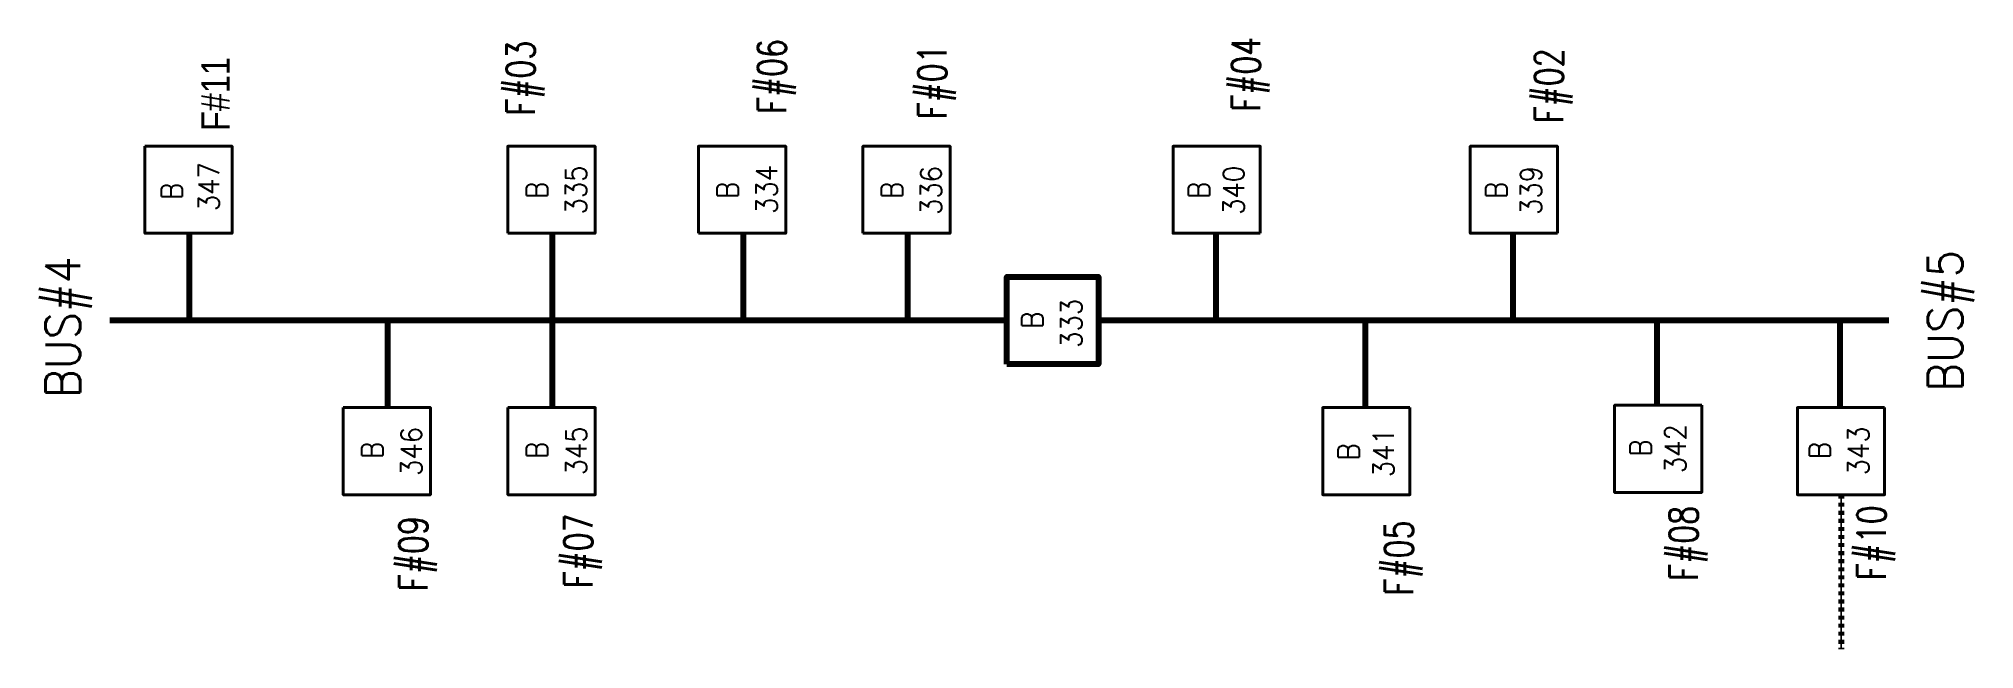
# Model space of a CAD drawing. Header units: metres. Extents: x 65984 to 144644, y -19036 to 23726.
# Drawn here: x 126138.2 to 126545.9, y 7466.4 to 7595.1 of the extents above; entities that cross this region are included whole.
import ezdxf
from ezdxf.enums import TextEntityAlignment as Align

# ---------------------------------------------------------------- set-up
doc = ezdxf.new("R2010")
doc.units = ezdxf.units.M
doc.header["$MEASUREMENT"] = 0
doc.linetypes.add('DGN Style 4', pattern=[1.6, 0.8, -0.4, 0, -0.4])
doc.layers.get('0').update_dxf_attribs({"color": 95, "lineweight": 40})
doc.layers.add('GRID STATION  04', color=7, linetype='Continuous', lineweight=40)
doc.styles.add('Style-msdefault', font='msdefault.shx')
doc.styles.add('Style-STANDARD', font='STANDARD.shx')

msp = doc.modelspace()

# ---------------------------------------------------------------- texts
at = {"color": 7, "linetype": 'Continuous', "lineweight": 40, "width": 0.857143}
for s, style, p in [('F#03', 'Style-STANDARD', (126239.72, 7586.82)), ('F#06', 'Style-STANDARD', (126292.66, 7587.16)), ('F#01', 'Style-STANDARD', (126326.4, 7586.03)), ('F#04', 'Style-STANDARD', (126392.47, 7587.65)), ('F#02', 'Style-STANDARD', (126456.29, 7585.19)), ('F#11', 'Style-msdefault', (126175.41, 7583.49)), ('F#09', 'Style-STANDARD', (126217.1, 7486.6)), ('F#07', 'Style-STANDARD', (126251.84, 7487.17)), ('F#08', 'Style-STANDARD', (126484.68, 7488.78)), ('F#10', 'Style-STANDARD', (126524.23, 7488.86)), ('F#05', 'Style-STANDARD', (126424.68, 7485.69))]:
    msp.add_text(s, height=5.975, rotation=90, dxfattribs=dict(at, style=style)).set_placement(p, align=Align.MIDDLE_CENTER)
at = {"layer": 'GRID STATION  04', "color": 214, "linetype": 'Continuous', "lineweight": 40, "style": 'Style-STANDARD'}
for s, height, p in [('347', 4.409, (126174.03, 7563.96)), ('B', 4.41, (126166.23, 7562.99))]:
    msp.add_text(s, height=height, rotation=90, dxfattribs=at).set_placement(p, align=Align.MIDDLE_CENTER)
at = {"layer": 'GRID STATION  04', "color": 220, "linetype": 'Continuous', "lineweight": 40, "style": 'Style-STANDARD'}
for s, height, p in [('335', 4.409, (126251.37, 7563.25)), ('B', 4.41, (126243.14, 7563.19))]:
    msp.add_text(s, height=height, rotation=90, dxfattribs=at).set_placement(p, align=Align.MIDDLE_CENTER)
at = {"layer": 'GRID STATION  04', "color": 5, "linetype": 'Continuous', "lineweight": 40, "style": 'Style-STANDARD'}
for s, height, p in [('334', 4.409, (126291.53, 7563.36)), ('B', 4.41, (126283.3, 7563.19))]:
    msp.add_text(s, height=height, rotation=90, dxfattribs=at).set_placement(p, align=Align.MIDDLE_CENTER)
at = {"layer": 'GRID STATION  04', "color": 251, "linetype": 'Continuous', "lineweight": 40, "style": 'Style-STANDARD'}
for s, height, p in [('336', 4.409, (126326.16, 7563.15)), ('B', 4.41, (126317.93, 7563.19))]:
    msp.add_text(s, height=height, rotation=90, dxfattribs=at).set_placement(p, align=Align.MIDDLE_CENTER)
at = {"layer": 'GRID STATION  04', "color": 7, "linetype": 'Continuous', "lineweight": 40, "style": 'Style-STANDARD'}
for s, height, p in [('340', 4.409, (126389.91, 7563.18)), ('B', 4.41, (126382.59, 7563.19))]:
    msp.add_text(s, height=height, rotation=90, dxfattribs=at).set_placement(p, align=Align.MIDDLE_CENTER)
at = {"layer": 'GRID STATION  04', "color": 22, "linetype": 'Continuous', "lineweight": 40, "style": 'Style-STANDARD'}
for s, height, p in [('339', 4.409, (126452.51, 7563.15)), ('B', 4.41, (126445.19, 7563.19))]:
    msp.add_text(s, height=height, rotation=90, dxfattribs=at).set_placement(p, align=Align.MIDDLE_CENTER)
at = {"layer": 'GRID STATION  04', "color": 121, "linetype": 'Continuous', "lineweight": 53, "style": 'Style-STANDARD'}
msp.add_text('BUS#4', height=7.347, rotation=90, dxfattribs=at).set_placement((126143.27, 7534.36), align=Align.MIDDLE_CENTER)
at = {"layer": 'GRID STATION  04', "color": 121, "linetype": 'Continuous', "lineweight": 70, "style": 'Style-STANDARD'}
msp.add_text('BUS#5', height=7.347, rotation=90, dxfattribs=at).set_placement((126539.75, 7535.69), align=Align.MIDDLE_CENTER)
at = {"layer": 'GRID STATION  04', "color": 121, "linetype": 'Continuous', "lineweight": 40, "style": 'Style-STANDARD'}
for s, height, p in [('333', 4.409, (126355.7, 7535.15)), ('B', 4.41, (126347.45, 7535.83))]:
    msp.add_text(s, height=height, rotation=90, dxfattribs=at).set_placement(p, align=Align.MIDDLE_CENTER)
at = {"layer": 'GRID STATION  04', "color": 1, "linetype": 'Continuous', "lineweight": 40, "style": 'Style-STANDARD'}
for s, height, p in [('B', 4.41, (126208.48, 7508.39)), ('346', 4.409, (126216.7, 7508.15)), ('B', 4.41, (126475.58, 7508.88)), ('342', 4.409, (126482.9, 7508.74))]:
    msp.add_text(s, height=height, rotation=90, dxfattribs=at).set_placement(p, align=Align.MIDDLE_CENTER)
at = {"layer": 'GRID STATION  04', "color": 116, "linetype": 'Continuous', "lineweight": 40, "true_color": 0x008040, "style": 'Style-STANDARD'}
for s, height, p in [('B', 4.41, (126243.17, 7508.39)), ('345', 4.409, (126251.4, 7508.26))]:
    msp.add_text(s, height=height, rotation=90, dxfattribs=at).set_placement(p, align=Align.MIDDLE_CENTER)
at = {"layer": 'GRID STATION  04', "color": 94, "linetype": 'Continuous', "lineweight": 40, "style": 'Style-STANDARD'}
for s, height, p in [('341', 4.409, (126421.44, 7507.87)), ('B', 4.41, (126414.12, 7508.08))]:
    msp.add_text(s, height=height, rotation=90, dxfattribs=at).set_placement(p, align=Align.MIDDLE_CENTER)
at = {"layer": 'GRID STATION  04', "color": 95, "linetype": 'Continuous', "lineweight": 40, "style": 'Style-STANDARD'}
for s, height, p in [('B', 4.41, (126513.34, 7508.36)), ('343', 4.409, (126521.43, 7508.26))]:
    msp.add_text(s, height=height, rotation=90, dxfattribs=at).set_placement(p, align=Align.MIDDLE_CENTER)

# ---------------------------------------------------------------- linework, layer by layer
at = {"color": 7, "linetype": 'DGN Style 4', "lineweight": 140, "flags": 128}
msp.add_lwpolyline([(126517.82, 7499.02), (126517.82, 7466.44)], dxfattribs=at)
at = {"layer": 'GRID STATION  04', "color": 214, "linetype": 'Continuous', "lineweight": 140, "ltscale": 0.588932}
msp.add_line((126169.93, 7535.76), (126169.93, 7554.12), dxfattribs=at)
at = {"layer": 'GRID STATION  04', "color": 220, "linetype": 'Continuous', "lineweight": 140, "ltscale": 0.588932}
msp.add_line((126246.37, 7554.12), (126246.37, 7535.75), dxfattribs=at)
at = {"layer": 'GRID STATION  04', "color": 5, "linetype": 'Continuous', "lineweight": 140, "ltscale": 0.588932}
msp.add_line((126286.54, 7554.12), (126286.54, 7535.75), dxfattribs=at)
at = {"layer": 'GRID STATION  04', "color": 251, "linetype": 'Continuous', "lineweight": 140, "ltscale": 0.588932}
msp.add_line((126321.16, 7554.12), (126321.16, 7535.75), dxfattribs=at)
at = {"layer": 'GRID STATION  04', "color": 7, "linetype": 'Continuous', "lineweight": 140, "ltscale": 0.588932}
msp.add_line((126386.11, 7554.12), (126386.11, 7535.75), dxfattribs=at)
at = {"layer": 'GRID STATION  04', "color": 22, "linetype": 'Continuous', "lineweight": 140, "ltscale": 0.588932}
msp.add_line((126448.71, 7554.12), (126448.71, 7535.75), dxfattribs=at)
at = {"layer": 'GRID STATION  04', "color": 121, "linetype": 'Continuous', "lineweight": 211, "ltscale": 0.588932}
for p, q in [((126342.11, 7535.76), (126153.19, 7535.76)), ((126527.89, 7535.76), (126361.41, 7535.76))]:
    msp.add_line(p, q, dxfattribs=at)
at = {"layer": 'GRID STATION  04', "color": 1, "linetype": 'Continuous', "lineweight": 140, "ltscale": 0.588932}
for p, q in [((126211.71, 7517.39), (126211.71, 7535.76)), ((126479.1, 7517.87), (126479.1, 7536.24))]:
    msp.add_line(p, q, dxfattribs=at)
at = {"layer": 'GRID STATION  04', "color": 116, "linetype": 'Continuous', "lineweight": 140, "ltscale": 0.588932, "true_color": 0x008040}
msp.add_line((126246.41, 7517.39), (126246.41, 7535.76), dxfattribs=at)
at = {"layer": 'GRID STATION  04', "color": 94, "linetype": 'Continuous', "lineweight": 140, "ltscale": 0.588932}
msp.add_line((126417.64, 7517.39), (126417.64, 7535.76), dxfattribs=at)
at = {"layer": 'GRID STATION  04', "color": 95, "linetype": 'Continuous', "lineweight": 140, "ltscale": 0.588932}
msp.add_line((126517.63, 7517.39), (126517.63, 7535.76), dxfattribs=at)
at = {"layer": 'GRID STATION  04', "color": 214, "linetype": 'Continuous', "lineweight": 40, "ltscale": 0.588932, "flags": 128}
msp.add_lwpolyline([(126160.55, 7572.49), (126160.55, 7554.12), (126178.92, 7554.12), (126178.92, 7572.49)], close=True, dxfattribs=at)
at = {"layer": 'GRID STATION  04', "color": 220, "linetype": 'Continuous', "lineweight": 40, "ltscale": 0.588932, "flags": 128}
msp.add_lwpolyline([(126237, 7554.12), (126237, 7572.49), (126255.37, 7572.49), (126255.37, 7554.12)], close=True, dxfattribs=at)
at = {"layer": 'GRID STATION  04', "color": 5, "linetype": 'Continuous', "lineweight": 40, "ltscale": 0.588932, "flags": 128}
msp.add_lwpolyline([(126277.16, 7554.12), (126277.16, 7572.49), (126295.53, 7572.49), (126295.53, 7554.12)], close=True, dxfattribs=at)
at = {"layer": 'GRID STATION  04', "color": 251, "linetype": 'Continuous', "lineweight": 40, "ltscale": 0.588932, "flags": 128}
msp.add_lwpolyline([(126311.79, 7554.12), (126311.79, 7572.49), (126330.16, 7572.49), (126330.16, 7554.12)], close=True, dxfattribs=at)
at = {"layer": 'GRID STATION  04', "color": 7, "linetype": 'Continuous', "lineweight": 40, "ltscale": 0.588932, "flags": 128}
msp.add_lwpolyline([(126395.49, 7554.12), (126395.49, 7572.49), (126377.12, 7572.49), (126377.12, 7554.12)], close=True, dxfattribs=at)
at = {"layer": 'GRID STATION  04', "color": 22, "linetype": 'Continuous', "lineweight": 40, "ltscale": 0.588932, "flags": 128}
msp.add_lwpolyline([(126458.08, 7554.12), (126458.08, 7572.49), (126439.72, 7572.49), (126439.72, 7554.12)], close=True, dxfattribs=at)
at = {"layer": 'GRID STATION  04', "color": 121, "linetype": 'Continuous', "lineweight": 211, "ltscale": 0.588932, "flags": 128}
msp.add_lwpolyline([(126342.11, 7526.57), (126342.11, 7544.94), (126361.41, 7544.94), (126361.41, 7526.57)], close=True, dxfattribs=at)
at = {"layer": 'GRID STATION  04', "color": 1, "linetype": 'Continuous', "lineweight": 40, "ltscale": 0.588932, "flags": 128}
for points in [[(126488.48, 7517.87), (126488.48, 7499.5), (126470.11, 7499.5), (126470.11, 7517.87)], [(126202.33, 7517.39), (126202.33, 7499.02), (126220.7, 7499.02), (126220.7, 7517.39)]]:
    msp.add_lwpolyline(points, close=True, dxfattribs=at)
at = {"layer": 'GRID STATION  04', "color": 116, "linetype": 'Continuous', "lineweight": 40, "ltscale": 0.588932, "true_color": 0x008040, "flags": 128}
msp.add_lwpolyline([(126237.03, 7517.39), (126237.03, 7499.02), (126255.4, 7499.02), (126255.4, 7517.39)], close=True, dxfattribs=at)
at = {"layer": 'GRID STATION  04', "color": 94, "linetype": 'Continuous', "lineweight": 40, "ltscale": 0.588932, "flags": 128}
msp.add_lwpolyline([(126427.01, 7517.39), (126427.01, 7499.02), (126408.64, 7499.02), (126408.64, 7517.39)], close=True, dxfattribs=at)
at = {"layer": 'GRID STATION  04', "color": 95, "linetype": 'Continuous', "lineweight": 40, "ltscale": 0.588932, "flags": 128}
msp.add_lwpolyline([(126527, 7517.39), (126527, 7499.02), (126508.64, 7499.02), (126508.64, 7517.39)], close=True, dxfattribs=at)

msp.set_redraw_order([(e.dxf.handle, doc.entitydb.next_handle()) for e in msp.query("TEXT MTEXT ATTDEF DIMENSION ARC_DIMENSION")])  # texts and dimensions are drawn at this point

doc.saveas('drawing.dxf')
